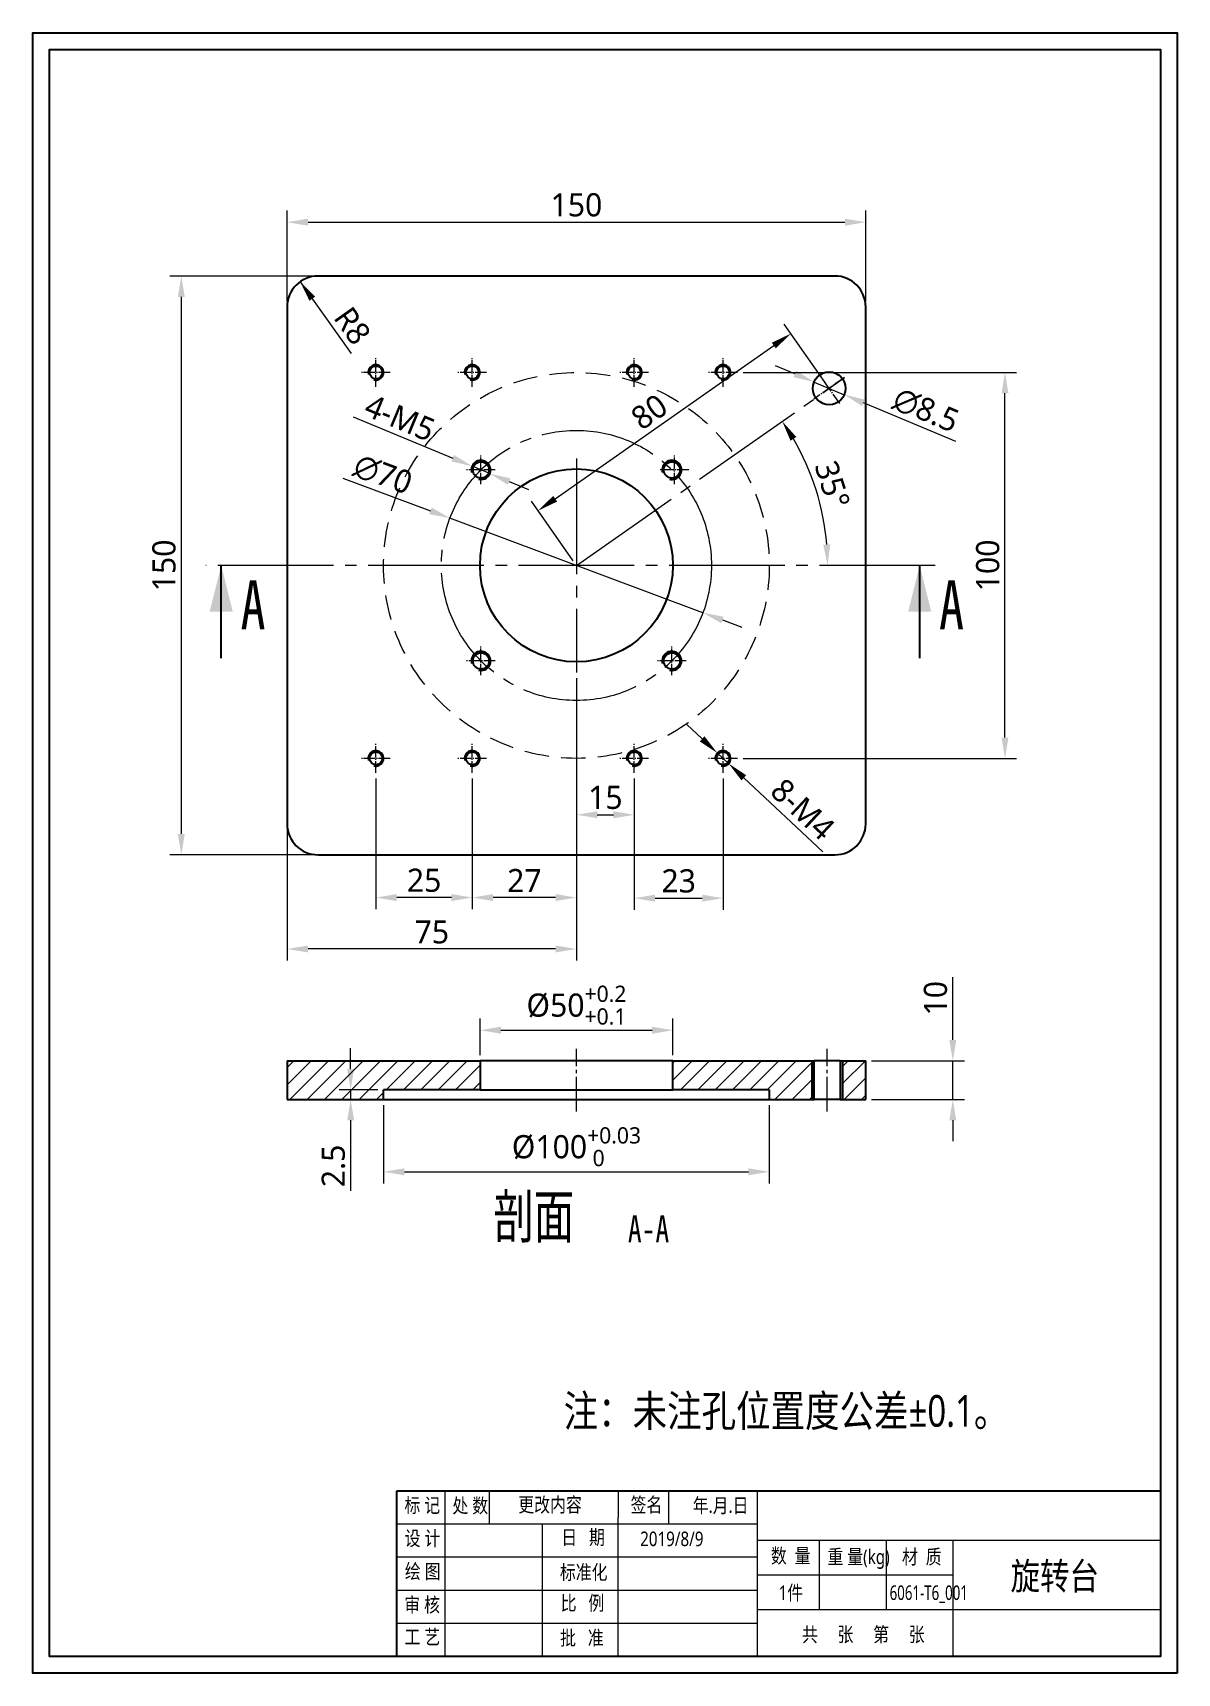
# Model space of a CAD drawing. Header units: millimetres. Extents: x -449 to 2916, y -1257 to 1632.
# Drawn here: x 1395.7 to 1692.5, y -886.5 to -461.3 of the extents above; entities that cross this region are included whole.
import ezdxf

# ---------------------------------------------------------------- set-up
doc = ezdxf.new("R2010")
doc.units = ezdxf.units.MM
doc.header["$PDSIZE"] = -1
doc.linetypes.add('DASHED', pattern=[19.05, 12.7, -6.35])
doc.linetypes.add('EB_DASHDOT', pattern=[39, 30, -3, 3, -3])
for name, color, linetype, lineweight in [('1', 5, 'Continuous', 9), ('3中心线层', 1, 'EB_DASHDOT', 0), ('细线层', 252, 'Continuous', 13)]:
    doc.layers.add(name, color=color, linetype=linetype, lineweight=lineweight)
doc.styles.add('SLDTEXTSTYLE0', font='TXT', dxfattribs={"width": 0.75})
doc.styles.add('SLDTEXTSTYLE2', font='TXT', dxfattribs={"width": 0.75, "bigfont": 'bigfont'})
doc.styles.add('wf', font='')
doc.styles.add('黑体', font='', dxfattribs={"width": 0.8})
doc.styles.get('wf').set_extended_font_data('Microsoft YaHei')
doc.styles.get('黑体').set_extended_font_data('Microsoft YaHei')
doc.dimstyles.new('wf1.5', dxfattribs={"dimscale": 1.5, "dimtxt": 4, "dimasz": 3.6, "dimexe": 2, "dimexo": 1, "dimgap": 0.9, "dimtad": 1, "dimdec": 1, "dimdsep": 46, "dimtxsty": 'wf', "dimcen": 0, "dimclrd": 6, "dimclre": 6, "dimadec": 0, "dimazin": 0, "dimtm": 1e-09, "dimtfac": 0.7, "dimtdec": 1, "dimtmove": 0, "dimatfit": 3, "dimfxl": 0, "dimtolj": 1, "dimlwd": 13, "dimlwe": 13, "dimarcsym": 0})

msp = doc.modelspace()

# ---------------------------------------------------------------- texts
at = {"char_height": 12.7, "attachment_point": 1, "style": 'SLDTEXTSTYLE0'}
for insert in [(1449.601, -603.185), (1630.696, -603.185)]:
    msp.add_mtext('A', dxfattribs=dict(at, insert=insert))
at = {"linetype": 'ByBlock', "lineweight": 25, "attachment_point": 1, "style": '黑体'}
for s, insert, char_height, width in [('注：未注孔位置度公差%%P0.1。', (1533.372, -814.381), 8.19438, 134.39014), ('旋转台', (1649.246, -857.796), 7.0062, 37.64871)]:
    msp.add_mtext(s, dxfattribs=dict(at, insert=insert, char_height=char_height, width=width))
at = {"width": 100.32459, "attachment_point": 1, "style": '黑体'}
for s, insert, char_height in [('标 记', (1492.086, -841.05), 3.7724), ('处 数', (1504.528, -841.138), 3.7724), ('更改内容', (1521.614, -840.906), 3.7724), ('{\\Q0;签名}', (1550.725, -840.934), 3.7724), ('{\\Q0;年.月.日}', (1566.841, -841.118), 3.77238), ('设 计', (1492.145, -849.612), 3.7724), ('日   期', (1532.758, -849.352), 3.7724), (' 2019/8/9', (1552.185, -849.756), 3.7724), ('数  量', (1587.106, -854.142), 3.7724), ('重 量(kg)', (1601.769, -854.401), 3.7724), ('材  质', (1621.082, -854.401), 3.7724), ('绘 图', (1492.206, -858.177), 3.7724), ('{\\Q0;标准化}', (1532.389, -858.408), 3.7724), ('审 核', (1492.048, -866.848), 3.7724), ('比   例', (1532.608, -866.394), 3.7724), ('工 艺', (1492.101, -875.166), 3.7724), ('批   准', (1532.447, -875.429), 3.7724), ('共     张     第     张', (1595.173, -874.515), 3.77238)]:
    msp.add_mtext(s, dxfattribs=dict(at, insert=insert, char_height=char_height))
at = {"linetype": 'ByBlock', "insert": (1589.105, -863.725), "char_height": 3.7724, "width": 10.63024, "attachment_point": 1, "style": '黑体'}
msp.add_mtext('1件', dxfattribs=at)
at = {"style": '黑体', "width": 0.7}
msp.add_attdef('6061-T6_001', (1617.892, -867.479), '', height=3.772, dxfattribs=at)

# ---------------------------------------------------------------- blocks, each defined once
blk = doc.blocks.new('SW_NOTE_3')
at = {"color": 0, "linetype": 'Continuous', "lineweight": 0, "attachment_point": 2}
for s, insert, char_height, style in [('\\M+19655\\M+196CA', (0.3281, 0.3223), 0.25, 'SLDTEXTSTYLE2'), ('A-A', (0.914, 0.2105), 0.1378, 'SLDTEXTSTYLE0')]:
    blk.add_mtext(s, dxfattribs=dict(at, insert=insert, char_height=char_height, style=style))
blk = doc.blocks.new('*D234')
at = {"color": 6, "lineweight": 13}
for p, q in [((1461.69, -530.86), (1461.69, -507.41)), ((1611.69, -530.86), (1611.69, -507.41)), ((1467.09, -510.41), (1606.29, -510.41))]:
    blk.add_line(p, q, dxfattribs=at)
at = {"color": 6}
for points in [[(1467.09, -509.51), (1467.09, -511.31), (1461.69, -510.41)], [(1606.29, -511.31), (1606.29, -509.51), (1611.69, -510.41)]]:
    blk.add_solid(points, dxfattribs=at)
at = {"layer": 'Defpoints', "color": 0}
for p in [(1611.69, -510.41), (1461.69, -532.36), (1611.69, -532.36)]:
    blk.add_point(p, dxfattribs=at)
at = {"color": 0, "insert": (1536.69, -505.94), "char_height": 6, "attachment_point": 5, "style": 'wf'}
blk.add_mtext('\\A1;150', dxfattribs=at)
blk = doc.blocks.new('*D235')
at = {"color": 6, "lineweight": 13}
for p, q in [((1468.19, -524.36), (1431.24, -524.36)), ((1434.24, -529.76), (1434.24, -668.96)), ((1468.19, -674.36), (1431.24, -674.36))]:
    blk.add_line(p, q, dxfattribs=at)
at = {"color": 6}
for points in [[(1435.14, -529.76), (1433.34, -529.76), (1434.24, -524.36)], [(1433.34, -668.96), (1435.14, -668.96), (1434.24, -674.36)]]:
    blk.add_solid(points, dxfattribs=at)
at = {"layer": 'Defpoints', "color": 0}
for p in [(1469.69, -524.36), (1434.24, -674.36), (1469.69, -674.36)]:
    blk.add_point(p, dxfattribs=at)
at = {"color": 0, "insert": (1429.77, -599.36), "char_height": 6, "attachment_point": 5, "rotation": 90, "style": 'wf'}
blk.add_mtext('\\A1;150', dxfattribs=at)
blk = doc.blocks.new('*D236')
at = {"color": 6, "lineweight": 13}
for p, q in [((1536.69, -628.58), (1536.69, -688.44)), ((1509.69, -654.58), (1509.69, -688.44)), ((1531.29, -685.44), (1515.09, -685.44))]:
    blk.add_line(p, q, dxfattribs=at)
at = {"color": 6}
for points in [[(1515.09, -684.54), (1515.09, -686.34), (1509.69, -685.44)], [(1531.29, -686.34), (1531.29, -684.54), (1536.69, -685.44)]]:
    blk.add_solid(points, dxfattribs=at)
at = {"layer": 'Defpoints', "color": 0}
for p in [(1536.69, -627.08), (1509.69, -653.08), (1509.69, -685.44)]:
    blk.add_point(p, dxfattribs=at)
at = {"color": 0, "insert": (1523.19, -681.04), "char_height": 6, "attachment_point": 5, "style": 'wf'}
blk.add_mtext('\\A1;27', dxfattribs=at)
blk = doc.blocks.new('*D237')
at = {"color": 6, "lineweight": 13}
for p, q in [((1536.69, -628.58), (1536.69, -666.98)), ((1551.69, -654.58), (1551.69, -666.98)), ((1542.09, -663.98), (1546.29, -663.98))]:
    blk.add_line(p, q, dxfattribs=at)
at = {"color": 6}
for points in [[(1542.09, -663.08), (1542.09, -664.88), (1536.69, -663.98)], [(1546.29, -664.88), (1546.29, -663.08), (1551.69, -663.98)]]:
    blk.add_solid(points, dxfattribs=at)
at = {"layer": 'Defpoints', "color": 0}
for p in [(1536.69, -627.08), (1551.69, -653.08), (1551.69, -663.98)]:
    blk.add_point(p, dxfattribs=at)
at = {"color": 0, "insert": (1544.19, -659.51), "char_height": 6, "attachment_point": 5, "style": 'wf'}
blk.add_mtext('\\A1;15', dxfattribs=at)
blk = doc.blocks.new('*D238')
at = {"color": 6, "lineweight": 13}
for p, q in [((1551.69, -654.58), (1551.69, -688.6)), ((1574.69, -654.58), (1574.69, -688.6)), ((1557.09, -685.6), (1569.29, -685.6))]:
    blk.add_line(p, q, dxfattribs=at)
at = {"color": 6}
for points in [[(1557.09, -684.7), (1557.09, -686.5), (1551.69, -685.6)], [(1569.29, -686.5), (1569.29, -684.7), (1574.69, -685.6)]]:
    blk.add_solid(points, dxfattribs=at)
at = {"layer": 'Defpoints', "color": 0}
for p in [(1551.69, -653.08), (1574.69, -653.08), (1574.69, -685.6)]:
    blk.add_point(p, dxfattribs=at)
at = {"color": 0, "insert": (1563.19, -681.15), "char_height": 6, "attachment_point": 5, "style": 'wf'}
blk.add_mtext('\\A1;23', dxfattribs=at)
blk = doc.blocks.new('*D239')
at = {"color": 6, "lineweight": 13}
for p, q in [((1484.69, -654.58), (1484.69, -688.44)), ((1509.69, -654.58), (1509.69, -688.44)), ((1504.29, -685.44), (1490.09, -685.44))]:
    blk.add_line(p, q, dxfattribs=at)
at = {"color": 6}
for points in [[(1490.09, -684.54), (1490.09, -686.34), (1484.69, -685.44)], [(1504.29, -686.34), (1504.29, -684.54), (1509.69, -685.44)]]:
    blk.add_solid(points, dxfattribs=at)
at = {"layer": 'Defpoints', "color": 0}
for p in [(1484.69, -653.08), (1509.69, -653.08), (1484.69, -685.44)]:
    blk.add_point(p, dxfattribs=at)
at = {"color": 0, "insert": (1497.19, -680.99), "char_height": 6, "attachment_point": 5, "style": 'wf'}
blk.add_mtext('\\A1;25', dxfattribs=at)
blk = doc.blocks.new('*D240')
at = {"color": 6, "lineweight": 13}
for p, q in [((1476.11, -576.72), (1498.84, -585.21)), ((1569.47, -611.61), (1503.9, -587.1)), ((1574.53, -613.5), (1579.59, -615.39))]:
    blk.add_line(p, q, dxfattribs=at)
at = {"color": 6}
for points in [[(1498.53, -586.06), (1499.16, -584.37), (1503.9, -587.1)], [(1574.85, -612.66), (1574.22, -614.35), (1569.47, -611.61)]]:
    blk.add_solid(points, dxfattribs=at)
at = {"layer": 'Defpoints', "color": 0}
for p in [(1503.9, -587.1), (1569.47, -611.61)]:
    blk.add_point(p, dxfattribs=at)
at = {"color": 0, "insert": (1486.52, -575.8), "char_height": 6, "attachment_point": 5, "rotation": 339.5064, "style": 'wf'}
blk.add_mtext('\\A1;∅70', dxfattribs=at)
blk = doc.blocks.new('*D241')
at = {"color": 6, "lineweight": 13}
for p, q in [((1579.91, -549.36), (1650.8, -549.36)), ((1647.8, -643.96), (1647.8, -554.76)), ((1579.91, -649.36), (1650.8, -649.36))]:
    blk.add_line(p, q, dxfattribs=at)
at = {"color": 6}
for points in [[(1648.7, -554.76), (1646.9, -554.76), (1647.8, -549.36)], [(1646.9, -643.96), (1648.7, -643.96), (1647.8, -649.36)]]:
    blk.add_solid(points, dxfattribs=at)
at = {"layer": 'Defpoints', "color": 0}
for p in [(1578.41, -549.36), (1647.8, -549.36), (1578.41, -649.36)]:
    blk.add_point(p, dxfattribs=at)
at = {"color": 0, "insert": (1643.34, -599.36), "char_height": 6, "attachment_point": 5, "rotation": 90, "style": 'wf'}
blk.add_mtext('\\A1;100', dxfattribs=at)
blk = doc.blocks.new('*D242')
at = {"color": 6, "lineweight": 13}
for p, q in [((1478.83, -560.85), (1504.64, -571.58)), ((1514.25, -575.57), (1509.63, -573.65)), ((1519.23, -577.64), (1524.22, -579.71))]:
    blk.add_line(p, q, dxfattribs=at)
at = {"color": 6}
for points in [[(1504.3, -572.41), (1504.99, -570.74), (1509.63, -573.65)], [(1519.58, -576.81), (1518.89, -578.47), (1514.25, -575.57)]]:
    blk.add_solid(points, dxfattribs=at)
at = {"layer": 'Defpoints', "color": 0}
for p in [(1509.63, -573.65), (1514.25, -575.57)]:
    blk.add_point(p, dxfattribs=at)
at = {"color": 0, "insert": (1490.93, -561.11), "char_height": 6, "attachment_point": 5, "rotation": 337.43, "style": 'wf'}
blk.add_mtext('\\A1;4-M5', dxfattribs=at)
blk = doc.blocks.new('*D243')
at = {"color": 6, "lineweight": 13}
for p, q in [((1634.27, -722.35), (1634.27, -706.11)), ((1613.19, -727.75), (1637.27, -727.75)), ((1634.27, -737.75), (1634.27, -727.75)), ((1613.19, -737.75), (1637.27, -737.75)), ((1634.27, -743.15), (1634.27, -748.55))]:
    blk.add_line(p, q, dxfattribs=at)
at = {"color": 6}
for points in [[(1633.37, -722.35), (1635.17, -722.35), (1634.27, -727.75)], [(1635.17, -743.15), (1633.37, -743.15), (1634.27, -737.75)]]:
    blk.add_solid(points, dxfattribs=at)
at = {"layer": 'Defpoints', "color": 0}
for p in [(1611.69, -727.75), (1634.27, -727.75), (1611.69, -737.75)]:
    blk.add_point(p, dxfattribs=at)
at = {"color": 0, "insert": (1629.8, -711.53), "char_height": 6, "attachment_point": 5, "rotation": 90, "style": 'wf'}
blk.add_mtext('\\A1;10', dxfattribs=at)
blk = doc.blocks.new('*D244')
at = {"color": 6, "lineweight": 13}
for p, q in [((1536.69, -628.58), (1536.69, -701.76)), ((1461.69, -667.86), (1461.69, -701.76)), ((1531.29, -698.76), (1467.09, -698.76))]:
    blk.add_line(p, q, dxfattribs=at)
at = {"color": 6}
for points in [[(1467.09, -697.86), (1467.09, -699.66), (1461.69, -698.76)], [(1531.29, -699.66), (1531.29, -697.86), (1536.69, -698.76)]]:
    blk.add_solid(points, dxfattribs=at)
at = {"layer": 'Defpoints', "color": 0}
for p in [(1536.69, -627.08), (1461.69, -666.36), (1461.69, -698.76)]:
    blk.add_point(p, dxfattribs=at)
at = {"color": 0, "insert": (1499.19, -694.36), "char_height": 6, "attachment_point": 5, "style": 'wf'}
blk.add_mtext('\\A1;75', dxfattribs=at)
blk = doc.blocks.new('*D245')
at = {"color": 6, "lineweight": 13}
blk.add_line((1465.06, -525.83), (1478.26, -544.47), dxfattribs=at)
at = {"color": 6}
blk.add_solid([(1468.92, -529.72), (1467.45, -530.76), (1465.06, -525.83)], dxfattribs=at)
at = {"layer": 'Defpoints', "color": 0}
for p in [(1465.06, -525.83), (1469.69, -532.36)]:
    blk.add_point(p, dxfattribs=at)
at = {"color": 0, "insert": (1478.6, -537.26), "char_height": 6, "attachment_point": 5, "rotation": 305.295, "style": 'wf'}
blk.add_mtext('\\A1;R8', dxfattribs=at)
blk = doc.blocks.new('*D246')
at = {"color": 6, "lineweight": 13}
for p, q in [((1486.69, -739.25), (1486.69, -759.51)), ((1586.69, -739.25), (1586.69, -759.51)), ((1492.09, -756.51), (1581.29, -756.51))]:
    blk.add_line(p, q, dxfattribs=at)
at = {"color": 6}
for points in [[(1492.09, -755.61), (1492.09, -757.41), (1486.69, -756.51)], [(1581.29, -757.41), (1581.29, -755.61), (1586.69, -756.51)]]:
    blk.add_solid(points, dxfattribs=at)
at = {"layer": 'Defpoints', "color": 0}
for p in [(1486.69, -737.75), (1586.69, -737.75), (1586.69, -756.51)]:
    blk.add_point(p, dxfattribs=at)
at = {"color": 0, "insert": (1536.69, -750.01), "char_height": 6, "attachment_point": 5, "style": 'wf'}
blk.add_mtext('\\A1;%%C100{\\H0.7x;\\S+0.03^  0;}', dxfattribs=at)
blk = doc.blocks.new('*D247')
at = {"color": 6, "lineweight": 13}
for p, q in [((1511.69, -726.25), (1511.69, -716.82)), ((1561.69, -726.25), (1561.69, -716.82)), ((1517.09, -719.82), (1556.29, -719.82))]:
    blk.add_line(p, q, dxfattribs=at)
at = {"color": 6}
for points in [[(1517.09, -718.92), (1517.09, -720.72), (1511.69, -719.82)], [(1556.29, -720.72), (1556.29, -718.92), (1561.69, -719.82)]]:
    blk.add_solid(points, dxfattribs=at)
at = {"layer": 'Defpoints', "color": 0}
for p in [(1561.69, -719.82), (1511.69, -727.75), (1561.69, -727.75)]:
    blk.add_point(p, dxfattribs=at)
at = {"color": 0, "insert": (1536.69, -713.31), "char_height": 6, "attachment_point": 5, "style": 'wf'}
blk.add_mtext('\\A1;%%C50{\\H0.7x;\\S+0.2^ +0.1;}', dxfattribs=at)
blk = doc.blocks.new('*D248')
at = {"color": 6, "lineweight": 13}
for p, q in [((1478.15, -729.85), (1478.15, -724.45)), ((1485.19, -735.25), (1475.15, -735.25)), ((1478.15, -735.25), (1478.15, -737.75)), ((1485.19, -737.75), (1475.15, -737.75)), ((1478.15, -743.15), (1478.15, -761.43))]:
    blk.add_line(p, q, dxfattribs=at)
at = {"color": 6}
for points in [[(1477.25, -729.85), (1479.05, -729.85), (1478.15, -735.25)], [(1479.05, -743.15), (1477.25, -743.15), (1478.15, -737.75)]]:
    blk.add_solid(points, dxfattribs=at)
at = {"layer": 'Defpoints', "color": 0}
for p in [(1486.69, -735.25), (1478.15, -737.75), (1486.69, -737.75)]:
    blk.add_point(p, dxfattribs=at)
at = {"color": 0, "insert": (1473.69, -754.99), "char_height": 6, "attachment_point": 5, "rotation": 90, "style": 'wf'}
blk.add_mtext('\\A1;2.5', dxfattribs=at)
blk = doc.blocks.new('*D249')
at = {"color": 6, "lineweight": 13}
for p, q in [((1569.28, -644.31), (1565.33, -640.62)), ((1573.23, -647.99), (1576.15, -650.72)), ((1600.6, -673.55), (1580.1, -654.41))]:
    blk.add_line(p, q, dxfattribs=at)
at = {"color": 6}
for points in [[(1568.66, -644.97), (1569.89, -643.65), (1573.23, -647.99)], [(1580.71, -653.75), (1579.48, -655.07), (1576.15, -650.72)]]:
    blk.add_solid(points, dxfattribs=at)
at = {"layer": 'Defpoints', "color": 0}
for p in [(1573.23, -647.99), (1576.15, -650.72)]:
    blk.add_point(p, dxfattribs=at)
at = {"color": 0, "insert": (1595.36, -662.57), "char_height": 6, "attachment_point": 5, "rotation": 316.9647, "style": 'wf'}
blk.add_mtext('\\A1;8-M4', dxfattribs=at)
blk = doc.blocks.new('*D304')
at = {"color": 6, "lineweight": 13}
for p, q in [((1593.32, -549.73), (1588.34, -547.64)), ((1598.3, -551.83), (1606.14, -555.12)), ((1635.04, -567.26), (1611.12, -557.21))]:
    blk.add_line(p, q, dxfattribs=at)
at = {"color": 6}
for points in [[(1592.97, -550.56), (1593.67, -548.9), (1598.3, -551.83)], [(1611.46, -556.38), (1610.77, -558.04), (1606.14, -555.12)]]:
    blk.add_solid(points, dxfattribs=at)
at = {"layer": 'Defpoints', "color": 0}
for p in [(1598.3, -551.83), (1606.14, -555.12)]:
    blk.add_point(p, dxfattribs=at)
at = {"color": 0, "insert": (1627.31, -559.13), "char_height": 6, "attachment_point": 5, "rotation": 337.2143, "style": 'wf'}
blk.add_mtext('\\A1;∅8.5', dxfattribs=at)
blk = doc.blocks.new('*D313')
at = {"color": 6, "lineweight": 13}
for p, q in [((1601.36, -552.24), (1590.56, -536.83)), ((1531.18, -582.07), (1587.86, -542.38)), ((1535.83, -598.13), (1525.03, -582.71))]:
    blk.add_line(p, q, dxfattribs=at)
at = {"color": 6}
for points in [[(1588.38, -543.12), (1587.35, -541.64), (1592.29, -539.28)], [(1530.66, -581.34), (1531.69, -582.81), (1526.75, -585.17)]]:
    blk.add_solid(points, dxfattribs=at)
at = {"layer": 'Defpoints', "color": 0}
for p in [(1592.29, -539.28), (1602.22, -553.47), (1536.69, -599.36)]:
    blk.add_point(p, dxfattribs=at)
at = {"color": 0, "insert": (1555.57, -559.56), "char_height": 6, "attachment_point": 5, "rotation": 35, "style": 'wf'}
blk.add_mtext('\\A1;80', dxfattribs=at)
blk = doc.blocks.new('*D314')
at = {"color": 6, "lineweight": 13}
blk.add_arc((1536.69, -599.36), 65.13, 4.7521, 30.2479, dxfattribs=at)
at = {"color": 6}
for points in [[(1593.7, -566.07), (1592.19, -567.04), (1590.04, -562)], [(1600.69, -594), (1602.49, -593.92), (1601.81, -599.36)]]:
    blk.add_solid(points, dxfattribs=at)
at = {"layer": 'Defpoints', "color": 0}
for p in [(1606.18, -550.7), (1600.47, -586.19), (1440.59, -599.36), (1536.69, -599.36), (1629.69, -599.36)]:
    blk.add_point(p, dxfattribs=at)
at = {"color": 0, "insert": (1603.05, -578.43), "char_height": 6, "attachment_point": 5, "rotation": 287.5, "style": 'wf'}
blk.add_mtext('\\A1;35%%d', dxfattribs=at)

# ---------------------------------------------------------------- dimensions: what is measured, and where the dimension line sits
for base, p1, p2, picture, middle in [((1611.687, -510.413), (1461.687, -532.358), (1611.687, -532.358), '*D234', (1536.687, -505.945)), ((1461.687, -698.758), (1536.687, -627.081), (1461.687, -666.358), '*D244', (1499.187, -694.355)), ((1509.687, -685.445), (1536.687, -627.081), (1509.687, -653.077), '*D236', (1523.187, -681.044)), ((1551.687, -663.979), (1536.687, -627.081), (1551.687, -653.077), '*D237', (1544.187, -659.511)), ((1484.687, -685.445), (1509.687, -653.077), (1484.687, -653.077), '*D239', (1497.187, -680.992)), ((1574.687, -685.604), (1551.687, -653.077), (1574.687, -653.077), '*D238', (1563.187, -681.154))]:
    dim = msp.add_linear_dim(base=base, p1=p1, p2=p2, dimstyle='wf1.5')
    dim.commit()
    dim.dimension.update_dxf_attribs({"geometry": picture, "text_midpoint": middle})
for base, p1, p2, picture, middle in [((1434.238, -674.358), (1469.687, -524.358), (1469.687, -674.358), '*D235', (1429.769, -599.358)), ((1647.802, -549.358), (1578.407, -649.358), (1578.407, -549.358), '*D241', (1643.335, -599.358)), ((1634.267, -727.747), (1611.687, -737.747), (1611.687, -727.747), '*D243', (1629.801, -711.526)), ((1478.147, -737.747), (1486.687, -735.247), (1486.687, -737.747), '*D248', (1473.694, -754.989))]:
    dim = msp.add_linear_dim(base=base, p1=p1, p2=p2, angle=90, dimstyle='wf1.5')
    dim.commit()
    dim.dimension.update_dxf_attribs({"geometry": picture, "text_midpoint": middle})
dim = msp.add_radius_dim(center=(1469.687, -532.358), mpoint=(1465.065, -525.828), dimstyle='wf1.5')
dim.commit()
dim.dimension.update_dxf_attribs({"geometry": '*D245', "text_midpoint": (1474.974, -539.826), "dimtype": 164})
dim = msp.add_linear_dim(base=(1592.286, -539.285), p1=(1536.687, -599.358), p2=(1602.219, -553.471), angle=35, dimstyle='wf1.5')
dim.commit()
dim.dimension.update_dxf_attribs({"geometry": '*D313', "text_midpoint": (1558.122, -563.206), "dimtype": 161})
for p1, p2, picture, middle in [((1598.301, -551.825), (1606.138, -555.117), '*D304', (1627.311, -559.128)), ((1569.474, -611.612), (1503.9, -587.103), '*D240', (1486.524, -575.802))]:
    dim = msp.add_diameter_dim_2p(p1=p1, p2=p2, dimstyle='wf1.5')
    dim.commit()
    dim.dimension.update_dxf_attribs({"geometry": picture, "text_midpoint": middle})
dim = msp.add_angular_dim_2l(base=(1600.468, -586.188), line1=((1629.687, -599.358), (1440.591, -599.358)), line2=((1536.687, -599.358), (1606.18, -550.698)), dimstyle='wf1.5')
dim.commit()
dim.dimension.update_dxf_attribs({"geometry": '*D314', "text_midpoint": (1603.046, -578.435)})
for p1, p2, text, picture, middle in [((1514.246, -575.567), (1509.628, -573.648), '4-M5', '*D242', (1490.933, -561.11)), ((1573.225, -647.993), (1576.149, -650.722), '8-M4', '*D249', (1595.359, -662.572))]:
    dim = msp.add_diameter_dim_2p(p1=p1, p2=p2, text=text, dimstyle='wf1.5')
    dim.commit()
    dim.dimension.update_dxf_attribs({"geometry": picture, "text_midpoint": middle})
for base, p1, p2, text, picture, middle in [((1561.687, -719.818), (1511.687, -727.747), (1561.687, -727.747), '%%C<>{\\H0.7x;\\S+0.2^ +0.1;}', '*D247', (1536.687, -713.307)), ((1586.687, -756.506), (1486.687, -737.747), (1586.687, -737.747), '%%C<>{\\H0.7x;\\S+0.03^  0;}', '*D246', (1536.687, -750.006))]:
    dim = msp.add_linear_dim(base=base, p1=p1, p2=p2, text=text, dimstyle='wf1.5')
    dim.commit()
    dim.dimension.update_dxf_attribs({"geometry": picture, "text_midpoint": middle})

# ---------------------------------------------------------------- hatches: boundary and pattern name
at = {"layer": '1'}
h = msp.add_hatch(dxfattribs=at)
h.set_pattern_fill('ANSI31', color=256, style=0)
h.paths.add_polyline_path([(1511.687, -727.747), (1461.687, -727.747), (1461.687, -737.747), (1486.687, -737.747), (1486.687, -735.247), (1511.687, -735.247)])
h = msp.add_hatch(dxfattribs=at)
h.set_pattern_fill('ANSI31', color=256, style=0)
h.paths.add_polyline_path([(1597.687, -727.747), (1561.687, -727.747), (1561.687, -735.247), (1586.687, -735.247), (1586.687, -737.747), (1597.687, -737.747)])
h = msp.add_hatch(dxfattribs=at)
h.set_pattern_fill('ANSI31', color=256, style=0)
h.paths.add_polyline_path([(1611.687, -727.747), (1605.687, -727.747), (1605.687, -737.747), (1611.687, -737.747)])

# ---------------------------------------------------------------- linework, layer by layer
for p, q in [((1603.687, -524.358), (1469.687, -524.358)), ((1461.687, -532.358), (1461.687, -666.358)), ((1611.687, -666.358), (1611.687, -532.358)), ((1444.591, -623.358), (1444.591, -599.358)), ((1625.687, -623.358), (1625.687, -599.358)), ((1469.687, -674.358), (1603.687, -674.358)), ((1461.687, -727.747), (1511.687, -727.747)), ((1461.687, -727.747), (1461.687, -737.747)), ((1511.687, -727.747), (1511.687, -735.247)), ((1561.687, -727.747), (1511.687, -727.747)), ((1561.687, -735.247), (1561.687, -727.747)), ((1561.687, -727.747), (1598.287, -727.747)), ((1597.687, -727.747), (1597.687, -737.747)), ((1598.287, -737.747), (1598.287, -727.747)), ((1605.087, -727.747), (1598.287, -727.747)), ((1605.087, -727.747), (1605.087, -737.747)), ((1605.087, -727.747), (1611.687, -727.747)), ((1605.687, -727.747), (1605.687, -737.747)), ((1611.687, -737.747), (1611.687, -727.747)), ((1486.687, -737.747), (1486.687, -735.247)), ((1511.687, -735.247), (1486.687, -735.247)), ((1511.687, -735.247), (1561.687, -735.247)), ((1586.687, -735.247), (1561.687, -735.247)), ((1586.687, -735.247), (1586.687, -737.747)), ((1461.687, -737.747), (1486.687, -737.747)), ((1486.687, -737.747), (1586.687, -737.747)), ((1586.687, -737.747), (1598.287, -737.747)), ((1605.087, -737.747), (1598.287, -737.747)), ((1605.087, -737.747), (1611.687, -737.747))]:
    msp.add_line(p, q)
at = {"color": 0, "linetype": 'ByBlock', "lineweight": 20}
for p, q in [((1502.532, -839.171), (1502.532, -882.087)), ((1514.029, -839.171), (1514.029, -847.755)), ((1547.478, -839.171), (1547.478, -846.101)), ((1560.618, -847.755), (1560.618, -839.171)), ((1583.612, -882.087), (1583.612, -839.171)), ((1527.768, -847.755), (1527.768, -882.087)), ((1547.478, -882.087), (1547.478, -846.101)), ((1688.084, -852.046), (1583.612, -852.046)), ((1599.643, -852.046), (1599.643, -870.071)), ((1616.951, -852.046), (1616.951, -870.071)), ((1634.381, -882.087), (1634.381, -852.046)), ((1634.381, -861.058), (1583.612, -861.058)), ((1688.084, -870.071), (1583.612, -870.071))]:
    msp.add_line(p, q, dxfattribs=at)
at = {"color": 0, "linetype": 'ByBlock', "lineweight": 25}
for points in [[(1692.45, -886.453), (1395.735, -886.453), (1395.735, -461.327), (1692.45, -461.327)], [(1688.084, -882.087), (1400.101, -882.087), (1400.101, -465.693), (1688.084, -465.693)]]:
    msp.add_lwpolyline(points, close=True, dxfattribs=at)
for centre, radius in [((1484.687, -549.358), 1.65), ((1509.687, -549.358), 1.65), ((1551.687, -549.358), 1.65), ((1574.687, -549.358), 1.65), ((1602.219, -553.471), 4.25), ((1511.937, -574.608), 2.1), ((1561.437, -574.608), 2.1), ((1536.687, -599.358), 25), ((1511.937, -624.108), 2.1), ((1561.437, -624.108), 2.1), ((1484.687, -649.358), 1.65), ((1509.687, -649.358), 1.65), ((1551.687, -649.358), 1.65), ((1574.687, -649.358), 1.65)]:
    msp.add_circle(centre, radius)
for centre, radius, start, end in [((1469.687, -532.358), 8, 90, 180), ((1603.687, -532.358), 8, 0, 90), ((1484.687, -549.358), 2, 255, 195), ((1509.687, -549.358), 2, 255, 195), ((1551.687, -549.358), 2, 255, 195), ((1574.687, -549.358), 2, 255, 195), ((1511.937, -574.608), 2.5, 255, 195), ((1561.437, -574.608), 2.5, 255, 195), ((1511.937, -624.108), 2.5, 255, 195), ((1561.437, -624.108), 2.5, 255, 195), ((1484.687, -649.358), 2, 255, 195), ((1509.687, -649.358), 2, 255, 195), ((1551.687, -649.358), 2, 255, 195), ((1574.687, -649.358), 2, 255, 195), ((1469.687, -666.358), 8, 180, 270), ((1603.687, -666.358), 8, 270, 0)]:
    msp.add_arc(centre, radius, start, end)
for points in [[(1444.591, -599.358), (1441.591, -611.358), (1447.591, -611.358)], [(1625.687, -599.358), (1622.687, -611.358), (1628.687, -611.358)]]:
    msp.add_solid(points)
at = {"layer": '3中心线层', "ltscale": 0.1}
for p, q in [((1484.687, -553.077), (1484.687, -545.638)), ((1509.687, -553.077), (1509.687, -545.638)), ((1551.687, -553.077), (1551.687, -545.638)), ((1574.687, -553.077), (1574.687, -545.638)), ((1488.407, -549.358), (1480.967, -549.358)), ((1513.407, -549.358), (1505.967, -549.358)), ((1555.407, -549.358), (1547.967, -549.358)), ((1578.407, -549.358), (1570.967, -549.358)), ((1606.18, -550.698), (1598.258, -556.245)), ((1604.993, -557.433), (1599.445, -549.51)), ((1511.937, -578.327), (1511.937, -570.888)), ((1562.115, -578.327), (1562.115, -570.888)), ((1515.657, -574.608), (1508.217, -574.608)), ((1565.834, -574.608), (1558.395, -574.608)), ((1511.937, -627.827), (1511.937, -620.388)), ((1561.437, -627.827), (1561.437, -620.388)), ((1515.657, -624.108), (1508.217, -624.108)), ((1565.157, -624.108), (1557.717, -624.108)), ((1484.687, -653.077), (1484.687, -645.638)), ((1509.687, -653.077), (1509.687, -645.638)), ((1551.687, -653.077), (1551.687, -645.638)), ((1574.687, -653.077), (1574.687, -645.638)), ((1488.407, -649.358), (1480.967, -649.358)), ((1513.407, -649.358), (1505.967, -649.358)), ((1555.407, -649.358), (1547.967, -649.358)), ((1578.407, -649.358), (1570.967, -649.358))]:
    msp.add_line(p, q, dxfattribs=at)
at = {"layer": '3中心线层'}
for p, q in [((1536.687, -599.358), (1606.18, -550.698)), ((1536.687, -571.634), (1536.687, -627.081)), ((1629.687, -599.358), (1440.591, -599.358))]:
    msp.add_line(p, q, dxfattribs=at)
at = {"layer": '3中心线层', "ltscale": 0.3}
for p, q in [((1536.687, -740.875), (1536.687, -724.634)), ((1601.687, -740.875), (1601.687, -724.634))]:
    msp.add_line(p, q, dxfattribs=at)
at = {"layer": '3中心线层'}
msp.add_circle((1536.687, -599.358), 35.002, dxfattribs=at)
at = {"layer": '细线层', "color": 0, "linetype": 'ByBlock', "lineweight": 20, "ltscale": 0.5}
for p, q in [((1490.133, -847.755), (1583.612, -847.755)), ((1490.133, -856.338), (1583.612, -856.338)), ((1490.133, -864.921), (1583.612, -864.921)), ((1490.133, -873.504), (1583.612, -873.504))]:
    msp.add_line(p, q, dxfattribs=at)
at = {"layer": '细线层', "color": 0, "linetype": 'ByBlock', "lineweight": 25, "ltscale": 0.5}
msp.add_lwpolyline([(1490.133, -839.171), (1688.084, -839.171), (1688.084, -882.087), (1490.133, -882.087)], close=True, dxfattribs=at)
at = {"layer": '细线层', "color": 252, "linetype": 'DASHED', "ltscale": 0.5}
msp.add_circle((1536.687, -599.358), 50, dxfattribs=at)

# ---------------------------------------------------------------- block references
at = {"xscale": 50.80000000000291, "yscale": 50.79999999999927, "zscale": 50.79999999999981}
msp.add_blockref('SW_NOTE_3', (1508.954, -778.51), dxfattribs=at)

msp.set_redraw_order([(e.dxf.handle, doc.entitydb.next_handle()) for e in msp.query("TEXT MTEXT ATTDEF DIMENSION ARC_DIMENSION")])  # texts and dimensions are drawn at this point

doc.saveas('drawing.dxf')
